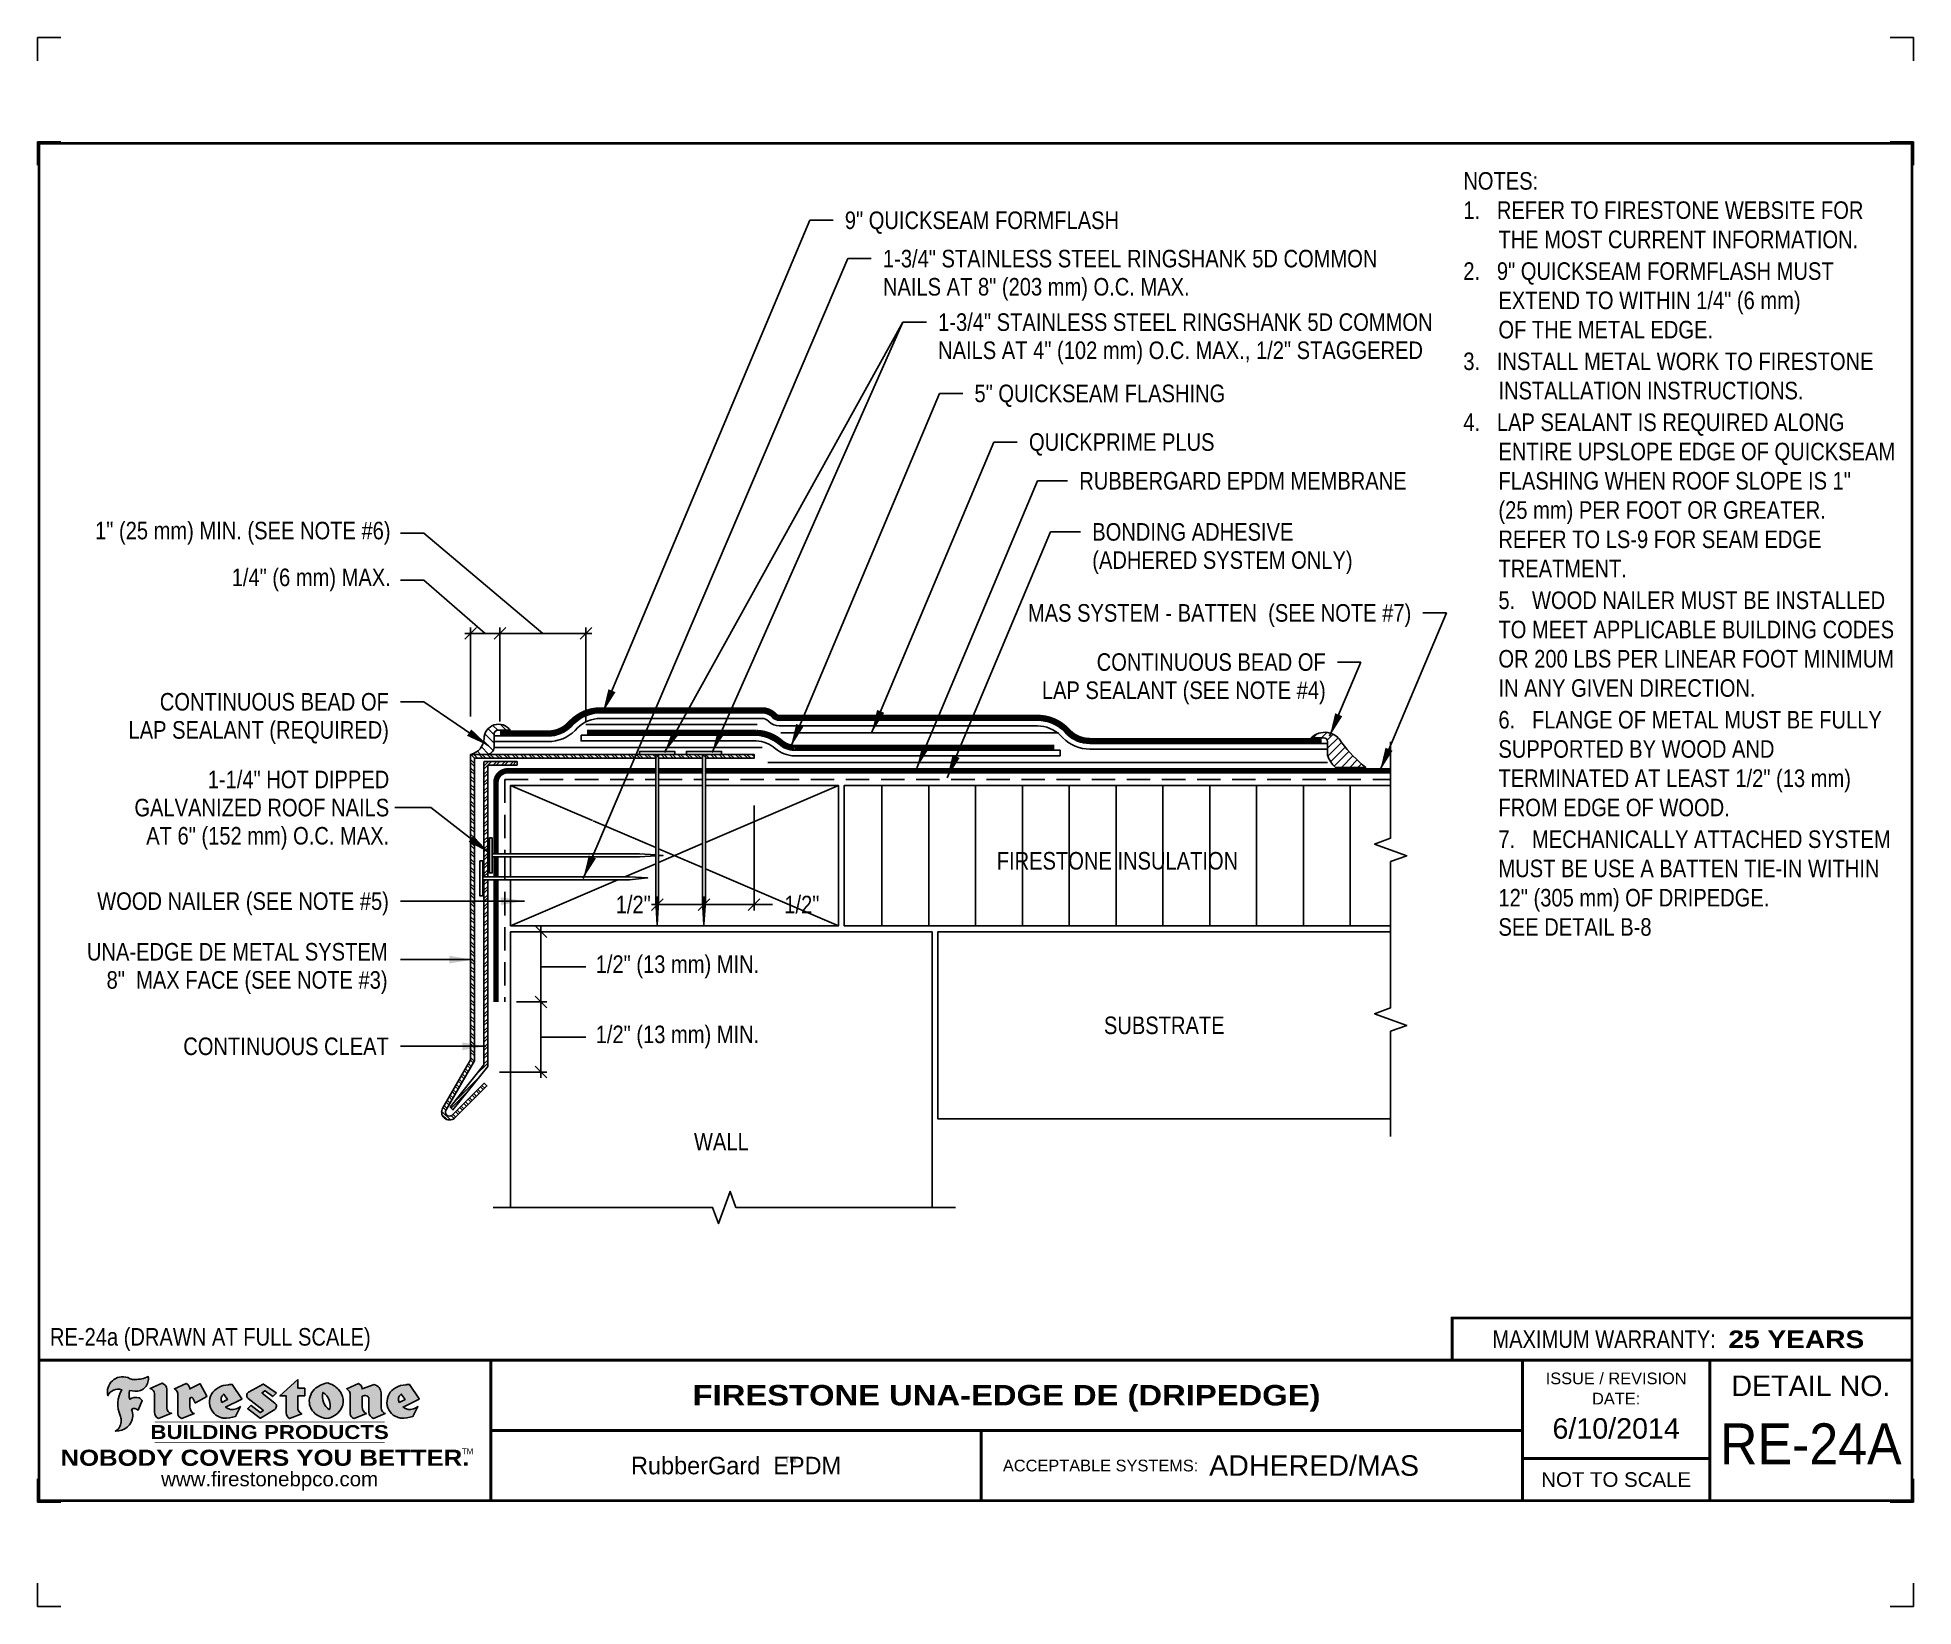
# Model space of a CAD drawing. Header units: inches. Extents: x 143.4 to 163.5, y -49.1 to -32.3.
import ezdxf
from ezdxf.enums import TextEntityAlignment as Align

# ---------------------------------------------------------------- set-up
doc = ezdxf.new("R2010")
doc.units = ezdxf.units.IN
doc.header["$MEASUREMENT"] = 0
doc.linetypes.add('HIDDEN', pattern=[0.375, 0.25, -0.125])
doc.layers.get('0').update_dxf_attribs({"linetype": 'CONTINUOUS'})
doc.layers.get('DEFPOINTS').update_dxf_attribs({"linetype": 'CONTINUOUS'})
for name, color, linetype in [('FSBP-ACCESSORY-FIRESTONE', 7, 'CONTINUOUS'), ('FSBP-ACCESSORY-OTHER', 7, 'CONTINUOUS'), ('FSBP-ADHESIVE', 1, 'HIDDEN'), ('FSBP-ANNO-NOTE', 7, 'CONTINUOUS'), ('FSBP-INSULATION', 7, 'CONTINUOUS'), ('FSBP-MEMBRANE', 7, 'CONTINUOUS'), ('FSBP-SEALANTS', 1, 'CONTINUOUS'), ('FSBP-SUBSTRATE-GENERIC', 9, 'CONTINUOUS'), ('FSBP-TTLB', 7, 'CONTINUOUS'), ('FSBP-TTLB-BORDER', 7, 'CONTINUOUS'), ('FSBP-TTLB-TEXT', 7, 'CONTINUOUS'), ('FSBP-WALL-CURB', 9, 'CONTINUOUS'), ('FSBP-WOOD', 7, 'CONTINUOUS')]:
    doc.layers.add(name, color=color, linetype=linetype)
doc.styles.add('FSBP_ARIAL', font='arial.ttf')
doc.styles.add('FSBP_ARIAL_BOLD', font='')
doc.styles.add('FSBP_ARIAL_NAR', font='ARIALN.TTF')
doc.styles.add('FSBP_BANKGOTHIC', font='bgothm.ttf')
doc.styles.get('FSBP_ARIAL_BOLD').set_extended_font_data('Arial Black')
doc.linetypes.add('ZIGZAG', pattern='A,0.0001,-0.2,[131,ltypeshp.shx,S=0.2,R=0,X=-0.2,Y=0],-0.4,[131,ltypeshp.shx,S=0.2,R=180,X=0.2,Y=0],-0.2', length=0.8001)
doc.dimstyles.new('FSBP-DIM', dxfattribs={"dimtxt": 0.1875, "dimasz": 0.125, "dimexe": 0.0625, "dimexo": 0.125, "dimgap": 0.125, "dimtad": 0, "dimdec": 0, "dimzin": 1, "dimdsep": 46, "dimlunit": 4, "dimtxsty": 'FSBP_ARIAL_NAR', "dimblk": 'OBLIQUE', "dimcen": 0.09375, "dimdle": 0.0625, "dimclrd": 256, "dimclre": 256, "dimclrt": 256, "dimadec": 0, "dimazin": 0, "dimtfac": 1, "dimtdec": 0, "dimtmove": 1, "dimatfit": 3, "dimfxl": 1, "dimtolj": 1, "dimtzin": 0, "dimlwd": -1, "dimlwe": -1, "dimarcsym": 0})
doc.dimstyles.new('FSBP-LEADER', dxfattribs={"dimtxt": 0.1875, "dimasz": 0.25, "dimexe": 0.0625, "dimexo": 0.125, "dimgap": 0.125, "dimtad": 0, "dimtih": 1, "dimtoh": 1, "dimdec": 4, "dimzin": 0, "dimdsep": 46, "dimlunit": 4, "dimtxsty": 'FSBP_ARIAL_NAR', "dimcen": 0.09375, "dimclrd": 256, "dimclre": 256, "dimclrt": 256, "dimadec": 0, "dimazin": 0, "dimtfac": 1, "dimtdec": 4, "dimtofl": 0, "dimtmove": 0, "dimatfit": 3, "dimfxl": 1, "dimtolj": 1, "dimtzin": 0, "dimlwd": -1, "dimlwe": -1, "dimarcsym": 0})
pattern_1 = [(135, (0, 0), (-0.04419417382415922, -0.04419417382415922), []), (135, (-0.03125, 1.913447427847464e-18), (-0.04419417382415922, -0.04419417382415922), [])]

msp = doc.modelspace()

# ---------------------------------------------------------------- texts
at = {"layer": 'DEFPOINTS', "style": 'FSBP_ARIAL_NAR'}
msp.add_text('RE-24a (DRAWN AT FULL SCALE)', height=0.1875, dxfattribs=at).set_placement((143.5798584845292, -46.22737117023351), align=Align.MIDDLE_LEFT)
at = {"layer": 'FSBP-ANNO-NOTE', "style": 'FSBP_ARIAL_NAR'}
for s, p in [('9" QUICKSEAM FORMFLASH', (152.0673579762772, -34.29911923819068)), ('1-3/4" STAINLESS STEEL RINGSHANK 5D COMMON ', (152.4745165641433, -34.70869727278386)), ('NAILS AT 8" (203 mm) O.C. MAX.', (152.4745165641433, -35.00947852278386)), ('1-3/4" STAINLESS STEEL RINGSHANK 5D COMMON ', (153.0633094213182, -35.3871199163763)), ('NAILS AT 4" (102 mm) O.C. MAX., 1/2" STAGGERED', (153.0633094213182, -35.6879011663763)), ('5" QUICKSEAM FLASHING', (153.4516870901844, -36.14853004723973)), ('QUICKPRIME PLUS', (154.0339003573035, -36.66828642248215)), ('RUBBERGARD EPDM MEMBRANE', (154.5707434429098, -37.08190508371889)), ('BONDING ADHESIVE', (154.7092795249767, -37.62827265151988)), ('(ADHERED SYSTEM ONLY)', (154.7092795249767, -37.92905390151988))]:
    msp.add_text(s, height=0.1875, dxfattribs=at).set_placement(p, align=Align.MIDDLE_LEFT)
for s, p in [('MAS SYSTEM - BATTEN  (SEE NOTE #7)', (158.1153947845552, -38.49358370627011)), ('CONTINUOUS BEAD OF', (157.2026406356401, -39.01868170985337)), ('LAP SEALANT (SEE NOTE #4)', (157.2026406356401, -39.31946295985337)), ('CONTINUOUS BEAD OF', (147.1988034968241, -39.44287817883307)), ('LAP SEALANT (REQUIRED)', (147.1988034968241, -39.74365942883307)), ('1-1/4" HOT DIPPED', (147.2025001206057, -40.27280405757435)), ('GALVANIZED ROOF NAILS', (147.2025001206057, -40.57358530757435)), ('AT 6" (152 mm) O.C. MAX.', (147.2025001206057, -40.87436655757435)), ('WOOD NAILER (SEE NOTE #5)', (147.198803496824, -41.57263213767132)), ('UNA-EDGE DE METAL SYSTEM', (147.1846577337375, -42.11369496330175)), ('8"  MAX FACE (SEE NOTE #3)', (147.1846577337375, -42.41447621330175)), ('CONTINUOUS CLEAT', (147.198803496824, -43.12341338767132))]:
    msp.add_text(s, height=0.1875, dxfattribs=at).set_placement(p, align=Align.MIDDLE_RIGHT)
for s, p in [('FIRESTONE INSULATION', (154.9783467338953, -41.14149759315418)), ('SUBSTRATE', (155.4783467338953, -42.89931009315418)), ('WALL', (150.7487128187298, -44.14224338115858))]:
    msp.add_text(s, height=0.1875, dxfattribs=at).set_placement(p, align=Align.MIDDLE_CENTER)
at = {"layer": 'FSBP-ANNO-NOTE', "insert": (158.6715664918356, -33.78454399304064), "char_height": 0.1875, "attachment_point": 1, "style": 'FSBP_ARIAL_NAR'}
msp.add_mtext_dynamic_manual_height_columns('\\A1;\\pi-0.375,l0.375,t0.1875,0.375;NOTES:\\P1.   REFER TO FIRESTONE WEBSITE FOR THE MOST CURRENT INFORMATION.\\P{\\H0.083333x;\\P\\pt0.375;}2.   9" QUICKSEAM FORMFLASH MUST EXTEND TO WITHIN 1/4" (6 mm) \\P\\pi0;OF THE METAL EDGE.\\P\\pi-0.375;{\\H0.083333x;\\P}3.   INSTALL METAL WORK TO FIRESTONE INSTALLATION INSTRUCTIONS.\\P{\\H0.083333x; \\P\\ptz;}4.   LAP SEALANT IS REQUIRED ALONG ENTIRE UPSLOPE EDGE OF QUICKSEAM FLASHING WHEN ROOF SLOPE IS 1"\\P\\pi0;(25 mm) PER FOOT OR GREATER.  REFER TO LS-9 FOR SEAM EDGE TREATMENT.{\\H0.083333x;\\P\\pi-0.375;\\P}5.   WOOD NAILER MUST BE INSTALLED TO MEET APPLICABLE BUILDING CODES OR 200 LBS PER LINEAR FOOT MINIMUM IN ANY GIVEN DIRECTION.\\P\\pt0.375;{\\H0.083333x;\\P\\ptz;}6.   FLANGE OF METAL MUST BE FULLY SUPPORTED BY WOOD AND TERMINATED AT LEAST 1/2" (13 mm) FROM EDGE OF WOOD.{\\H0.083333x; \\P\\pi0,t0.375;\\P\\pi-0.375,tz;}7.   MECHANICALLY ATTACHED SYSTEM MUST BE USE A BATTEN TIE-IN WITHIN\\P\\pi0;12" (305 mm) OF DRIPEDGE.  \\PSEE DETAIL B-8', width=4.684911311762349, gutter_width=23.08110225731588, heights=[8.65452463927285], dxfattribs=at)

# ---------------------------------------------------------------- blocks, each defined once
blk = doc.blocks.new('TTLB-EPDM_1')
at = {"layer": 'FSBP-TTLB-TEXT'}
h = blk.add_hatch(color=1, dxfattribs=at)
edge = h.paths.add_edge_path()
edge.add_arc((1.037309769669573, -0.1982514792917306), 0.1319107607348553, 264.0410451462098, 370.3106169565175)
edge.add_arc((1.027551646585694, 0.1214293576525799), 0.3273056962876235, 270.05058356628535, 295.23459397187514, ccw=False)
edge.add_arc((1.022801957313345, -0.06680179986895154), 0.1391656561713503, 249.3281275763668, 272.0749124149863, ccw=False)
edge.add_line((0.9736743133014443, -0.1970076156048179), (0.9474927838574558, -0.1852745150568325))
edge.add_arc((0.8939498971398288, -0.3394262635682071), 0.1631857907024099, 70.84590087378872, 194.3325259843273)
edge.add_arc((0.8444260109029493, -0.4259936440910768), 0.1179914261095279, 70.96950098067128, 156.9641407594482, ccw=False)
edge.add_arc((1.153141409296894, -0.4684497516079468), 0.3110405457095052, 150.3231137483159, 203.2084295854517)
edge.add_arc((0.7562495500622943, -0.6412608153899899), 0.1218587156617311, 0.8849157075190988, 24.34668939894999, ccw=False)
edge.add_arc((0.7493781665697374, -0.6475258110744375), 0.1289731377238325, -58.36655102076742, 3.6216782311386737, ccw=False)
edge.add_arc((0.8256699029544474, -0.5792158350996106), 0.1783301886510354, 267.2205474105585, 354.1381621173521)
edge.add_arc((0.7903121048625305, -0.6011409294291745), 0.212787892960859, 0.9996158580669322, 21.00503380861244)
edge.add_arc((1.01880712263941, -0.5666691048185161), 0.05136395668415847, 40.82117713173261, 125.52727787225791, ccw=False)
edge.add_line((1.057676976260041, -0.5330924682126437), (1.102776947655911, -0.4308018311949837))
edge.add_arc((1.040858222524664, -0.4699705673995949), 0.07326744446031509, 32.31675181867256, 66.31481236598174)
edge.add_arc((1.032262518825329, -0.5063316993097662), 0.1102246948011782, 69.8179132332389, 125.254734720681)
edge.add_arc((1.127708877207287, -0.368959353531244), 0.1659710644737306, 164.1569669952081, 196.5811013160487, ccw=False)
edge.add_line((0.9680425188342383, -0.3236487780942383), (1.023615334387159, -0.3294494641845773))
h = blk.add_hatch(color=1, dxfattribs=at)
edge = h.paths.add_edge_path()
edge.add_line((1.275239419159561, -0.6223407783464694), (1.415345367376062, -0.5660418822574371))
edge.add_arc((1.421019305783958, -0.5090099247487757), 0.05731350411836949, 181.9717871001989, 264.31851000495806, ccw=False)
edge.add_line((1.363739737527226, -0.5109819325197265), (1.363412352251203, -0.3102363679013962))
edge.add_arc((1.294263659668751, -0.3103491388303989), 0.06914878453844908, 0.0934405599591014, 72.42834396969012)
edge.add_line((1.315139561173908, -0.2444268274366692), (1.186839444240604, -0.3024209471341379))
edge.add_arc((1.175246268095289, -0.3585110609420917), 0.05727567197445628, -0.017399788185912257, 78.322067691347, ccw=False)
edge.add_line((1.232521937428658, -0.3585284546236807), (1.232574268422297, -0.555126496687123))
edge.add_arc((1.305699496415486, -0.5558575689677219), 0.07312888236350451, 179.4272023230205, 245.3845503102953)
h = blk.add_hatch(color=1, dxfattribs=at)
edge = h.paths.add_edge_path()
edge.add_line((1.792026821926584, -0.3839679064720229), (1.722158956877934, -0.2518542302253621))
edge.add_arc((1.720119655279638, -0.2529327078887852), 0.002306916790721817, 27.87197133405656, 117.3766794470751)
edge.add_line((1.719058846382097, -0.250884159729182), (1.610638460368705, -0.3070279753467702))
edge.add_arc((1.547088841662962, -0.3061026658494403), 0.06355635479880145, 359.165808011073, 425.8793658831422)
edge.add_line((1.573061729235633, -0.2480956029480268), (1.446879247402876, -0.3051325108639702))
edge.add_arc((1.407812067100189, -0.370357133046621), 0.07602957263902092, -3.441403975725109, 59.07992244284969, ccw=False)
edge.add_line((1.483704536400296, -0.3749210150788969), (1.483704536400296, -0.5723838140635706))
edge.add_arc((1.54053746518044, -0.568254406115083), 0.05698275005415228, 184.1557352478595, 255.3066498366543)
edge.add_line((1.526084036778343, -0.6233736605654059), (1.657291340682093, -0.570650514527486))
edge.add_arc((1.688298576827198, -0.5021390388423987), 0.0752015358480571, 207.5160880841914, 245.649226723163, ccw=False)
edge.add_arc((1.721050197024907, -0.4914488168456328), 0.1093332836229113, 179.4823365255141, 204.5537900001094, ccw=False)
edge.add_line((1.611721375809452, -0.4904610114968335), (1.611721375809452, -0.4126404716788983))
edge.add_arc((1.628589765097195, -0.414159299036043), 0.01693662875851176, 28.356188110622725, 174.8549701683585, ccw=False)
edge.add_arc((1.627340435522395, -0.4197189881350504), 0.02111886817708033, 22.216893572439517, 40.10213956426492, ccw=False)
edge.add_line((1.646891420738257, -0.4117336534413738), (1.666638796144639, -0.4549750258192233))
edge.add_arc((1.668737246926742, -0.4540167099035481), 0.002306916790685496, 204.545128184284, 299.6323508190091)
edge.add_line((1.669877862091766, -0.4560219186518992), (1.791128135493295, -0.3870515928837648))
edge.add_line((1.791128135493295, -0.3870515928837648), (1.792026821926584, -0.3839679064720229))
h = blk.add_hatch(color=1, dxfattribs=at)
h.paths.add_polyline_path([(2.063388732080512, -0.2583237030618903, 0.02524281661523788), (2.025024361750752, -0.2610532129309178, 0.1213611957758757), (1.901773912052249, -0.3008158885520373, 0.6151668103976068), (1.93274136141747, -0.6099060679591872, 0.05306812109568645), (1.967936229862175, -0.617865745600497, 0.1150932231766138), (2.099126721549737, -0.5994933789882708), (2.151195569562105, -0.4944891916583316, -0.08755405562188731), (2.104230609512001, -0.5187113292177372, -0.265591761123442), (1.992692314386659, -0.5010701623316862), (2.165347897647223, -0.4141184325909109, 0.4518949533370738), (2.166222728871162, -0.4107679608846269)])
h.paths.add_polyline_path([(2.014217313945437, -0.4188965037300676), (1.951113654018855, -0.4515330109460507, -0.3720533890450154), (1.973177450672722, -0.3607130665457561)], flags=16)
h = blk.add_hatch(color=1, dxfattribs=at)
edge = h.paths.add_edge_path()
edge.add_arc((2.260407392426802, -0.3775796671688782), 0.04152450223225729, 123.20805433950699, 232.2027298779723, ccw=False)
edge.add_line((2.237665217914071, -0.3428366421988329), (2.393535971665983, -0.2540943745380986))
edge.add_arc((2.394677353533142, -0.2560991469722482), 0.002306916790741334, 55.64644466176611, 119.65426054492559, ccw=False)
edge.add_line((2.395979141996861, -0.2541946229174954), (2.531809646140459, -0.3470380726374032))
edge.add_arc((2.530468902927946, -0.3489153772789875), 0.002306916790700397, -42.731101238422525, 54.4661353739603, ccw=False)
edge.add_line((2.532163440279987, -0.3504807552658491), (2.498457913851155, -0.3869673252714421))
edge.add_arc((2.496763376499139, -0.3854019472845934), 0.002306916790672934, 233.7527076894875, 317.26889876138785, ccw=False)
edge.add_line((2.495399362263356, -0.38726241234572), (2.413849913492982, -0.3274738082119626))
edge.add_arc((2.412485899257181, -0.3293342732731342), 0.002306916790720064, 53.75270768979358, 124.4135619297835)
edge.add_line((2.41118211687575, -0.3274311136421062), (2.382933981293377, -0.346782838468144))
edge.add_arc((2.38423776367478, -0.3486859980991606), 0.002306916790694898, 124.4135619293799, 231.8459020253626)
edge.add_line((2.382812599816248, -0.3505000469010184), (2.519899969301207, -0.4581994452042721))
edge.add_arc((2.494247019847682, -0.4908523236374461), 0.04152450223225742, -55.21225898295222, 51.84590202520428, ccw=False)
edge.add_line((2.517938320565804, -0.5249552055672808), (2.364434947484597, -0.6179520922513717))
edge.add_arc((2.36323960192349, -0.6159790200102006), 0.002306916790726996, 233.2955624372927, 301.20872157023314, ccw=False)
edge.add_line((2.361860787187538, -0.6178285429225383), (2.231266621301074, -0.5204709167214361))
edge.add_arc((2.232647938930649, -0.5186232623475259), 0.002306916790697672, 135.5134179846393, 233.21798691998708, ccw=False)
edge.add_line((2.231002150870836, -0.5170067083764565), (2.262839375599356, -0.4845937328397696))
edge.add_arc((2.264485163659225, -0.4862102868108537), 0.002306916790748497, 53.0352839999411, 135.513417985369, ccw=False)
edge.add_line((2.265872365996302, -0.4843670465239001), (2.361834678328762, -0.5565872257804898))
edge.add_arc((2.363221880665761, -0.5547439854936304), 0.002306916790627066, 233.0352840000685, 302.2362632414394)
edge.add_line((2.36445241715569, -0.5566953042850713), (2.39428499383348, -0.5378823484768844))
edge.add_arc((2.393054457343549, -0.5359310296853765), 0.002306916790685166, 302.2362632406177, 412.2027298768422)
edge.add_line((2.394468296066179, -0.5341081404551886), (2.234958295420142, -0.4103916733127022))
h = blk.add_hatch(color=1, dxfattribs=at)
edge = h.paths.add_edge_path()
edge.add_line((2.763460561272041, -0.2072496393923444), (2.763460561272041, -0.2969520779963801))
edge.add_arc((2.765767478062699, -0.2969520779963943), 0.00230691679065842, 179.9999999996471, 269.9999999996471)
edge.add_line((2.765767478062685, -0.2992589947870528), (2.835417693520355, -0.2992589947870528))
edge.add_arc((2.835417693520355, -0.3015659115777538), 0.002306916790701052, 0, 90, ccw=False)
edge.add_line((2.837724610311056, -0.3015659115777538), (2.837724610311056, -0.3790761307453892))
edge.add_arc((2.83541769352037, -0.3790761307453749), 0.002306916790686842, 269.99999999964706, 359.99999999964706, ccw=False)
edge.add_line((2.835417693520355, -0.3813830475360618), (2.765767478062685, -0.3813830475360618))
edge.add_arc((2.765767478062699, -0.3836899643267202), 0.00230691679065842, 90.00000000035294, 180.0000000003529)
edge.add_line((2.763460561272041, -0.3836899643267344), (2.763460561272041, -0.5033995910642801))
edge.add_arc((2.836735953378943, -0.5071368822038516), 0.07337063740681413, 177.0802527808789, 245.3249543133826)
edge.add_line((2.806105814540615, -0.5738080530967267), (2.674529557384915, -0.6226036013049594))
edge.add_arc((2.708610405062069, -0.564298408791804), 0.06753517344606039, 177.0345319916277, 239.6926428024901, ccw=False)
edge.add_line((2.641165668230087, -0.560804539009709), (2.641165668230087, -0.3836899643267344))
edge.add_arc((2.638858751439429, -0.3836899643267202), 0.00230691679065842, 359.9999999996471, 449.999999999647)
edge.add_line((2.638858751439443, -0.3813830475360618), (2.572857950769389, -0.3813830475360618))
edge.add_line((2.572857950769389, -0.3813830475360618), (2.763460561272041, -0.2072496393923444))
h = blk.add_hatch(color=1, dxfattribs=at)
edge = h.paths.add_edge_path(flags=16)
edge.add_arc((2.940363509127394, -0.4847985213681437), 0.1684614578629418, 344.5558804047865, 417.0140046669545)
edge.add_arc((3.194458079644619, -0.3883534532477785), 0.1684614578629414, 164.5558804047864, 237.0140046669546)
edge = h.paths.add_edge_path()
edge.add_arc((3.069375116502199, -0.4399344555144872), 0.1828726885096673, 136.0914512150047, 191.213418978326)
edge.add_arc((3.064939550433406, -0.4318234379590333), 0.1803148804748503, 194.0167254156723, 240.6663730831859)
edge.add_arc((3.098047041778981, -0.3845058757092554), 0.2378525180183701, 239.2975390661776, 264.2889872773176)
edge.add_arc((3.04884478212623, -0.4190232383793012), 0.203760689247156, 277.1986764832036, 326.503572961274)
edge.add_arc((3.077739326803546, -0.4341046616465112), 0.171374865791709, 325.3768876809902, 406.3828327799087)
edge.add_arc((3.011839488065919, -0.4896144380417797), 0.2571945645850002, 44.28462553519766, 73.82901434867304)
edge.add_arc((3.117152499586992, -0.4983433120546693), 0.2579560664039132, 97.50292863483666, 134.1039137579027)
h = blk.add_hatch(color=1, dxfattribs=at)
edge = h.paths.add_edge_path()
edge.add_line((3.322690228557462, -0.5721896537377091), (3.322690228557462, -0.3749210150788969))
edge.add_arc((3.246797759257384, -0.3703571330465745), 0.076029572638996, 356.5585960242387, 419.0799224428129)
edge.add_line((3.285864939560099, -0.3051325108639702), (3.412047421392799, -0.2480956029480268))
edge.add_arc((3.386074533820159, -0.3061026658494941), 0.06355635479883807, 0.3962622833877276, 65.87936588318718, ccw=False)
edge.add_line((3.449629368605429, -0.3056631084210863), (3.580526418688805, -0.2593848434574539))
edge.add_arc((3.555744121700958, -0.3530904070730321), 0.09692726601172152, 2.366977007666776, 75.18615851992018, ccw=False)
edge.add_line((3.652588689330287, -0.3490873311063041), (3.652588689330287, -0.4883770011386872))
edge.add_arc((3.761877549389556, -0.4914934052703811), 0.1093332836229047, 178.3666365323574, 204.5537900000422)
edge.add_arc((3.729125929191727, -0.5021836272670953), 0.07520153584796169, 207.5160880841711, 245.2240541443093)
edge.add_line((3.697611150971852, -0.5704631245385627), (3.572585913552643, -0.6207021253773775))
edge.add_arc((3.59534718600759, -0.5526356419907701), 0.07177131519198746, 180.3328587115751, 251.51018566665869, ccw=False)
edge.add_line((3.523577081955409, -0.5530525936986663), (3.523577081955409, -0.4153032515383615))
edge.add_arc((3.486319529276879, -0.4148773504126441), 0.0372599868942854, 359.3450650296066, 449.0500281941028)
edge.add_arc((3.482769874121713, -0.4419622099033496), 0.06447454900600783, 86.29402372314017, 119.8211331593848)
edge.add_line((3.450707067966732, -0.3860252459975726), (3.450707067966732, -0.4904610114968335))
edge.add_arc((3.560035889182251, -0.491448816845647), 0.1093332836229751, 179.4823365255069, 204.5537900001023)
edge.add_arc((3.527284268984408, -0.5021390388424952), 0.07520153584796385, 207.5160880841699, 245.6492267231416)
edge.add_line((3.496277032839316, -0.570650514527486), (3.365069728935509, -0.6233736605654059))
edge.add_arc((3.37950248606194, -0.5682868177318081), 0.05694615642555727, 183.9298782390169, 255.318496325343, ccw=False)
h = blk.add_hatch(color=1, dxfattribs=at)
h.paths.add_polyline_path([(3.957695472291277, -0.2583237030618903, 0.02524281661523822), (3.919331101961575, -0.2610532129309178, 0.1085638477195505), (3.807890832595604, -0.2939221658134414, 0.6425897848490651), (3.827048101628293, -0.6099060679591872, 0.05306812109569052), (3.862242970072884, -0.617865745600497, 0.1150932231766133), (3.993433461760503, -0.5994933789882708), (4.045502309772871, -0.4944891916583316, -0.08755405562189084), (3.998537349722767, -0.5187113292177372, -0.2655917611234366), (3.886999054597368, -0.5010701623316862), (4.059654637857989, -0.4141184325909109, 0.4518949533370731), (4.060529469081928, -0.4107679608846269)])
h.paths.add_polyline_path([(3.90852405415626, -0.4188965037300676), (3.845420394229677, -0.4515330109460507, -0.3720533890450147), (3.867484190883488, -0.3607130665457561)], flags=16)
at = {"layer": 'DEFPOINTS', "linetype": 'Continuous', "ltscale": 1.75}
for points in [[(-0.015625, 13.88083333333333), (-0.015625, 14.13083333333333), (0.234375, 14.13083333333333)], [(20.01562500000003, 13.88083333333333), (20.01562500000003, 14.13083333333333), (19.76562500000003, 14.13083333333333)], [(-0.015625, -2.380833333333342), (-0.015625, -2.630833333333342), (0.234375, -2.630833333333342)], [(20.01562500000003, -2.380833333333342), (20.01562500000003, -2.630833333333342), (19.76562500000003, -2.630833333333342)]]:
    blk.add_lwpolyline(points, dxfattribs=at)
at = {"layer": 'DEFPOINTS', "color": 1}
for points in [[(0.234375, 13.015625), (-0.015625, 13.015625), (-0.015625, 12.765625)], [(20.015625, 12.765625), (20.015625, 13.015625), (19.765625, 13.015625)], [(0.234375, -1.515625), (-0.015625, -1.515625), (-0.015625, -1.265625)], [(20.015625, -1.265625), (20.015625, -1.515625), (19.765625, -1.515625)]]:
    blk.add_lwpolyline(points, dxfattribs=at)
at = {"layer": 'FSBP-TTLB', "const_width": 0.03125}
blk.add_lwpolyline([(15.09028770518938, 0), (20, 0), (20, 0.4512598240669945), (15.09028770518938, 0.4512598240669945)], close=True, dxfattribs=at)
for points in [[(0, 0), (0, -1.5), (20, -1.5), (20, 0), (0, 0)], [(4.825208527206769, 0), (4.825208527206769, -0.75)], [(15.84028770518938, 0), (15.84028770518938, -1.5)], [(17.84110496735593, 0), (17.84110496735593, -1.5)], [(20, 0), (20, -1.5)], [(4.825208527206769, -0.75), (15.84028770518938, -0.75)], [(4.825208527206769, -0.75), (4.825208527206769, -1.5)], [(15.84028770518938, -1.048740175933006), (17.84110496735593, -1.048740175933006)]]:
    blk.add_lwpolyline(points, dxfattribs=at)
at = {"layer": 'FSBP-TTLB-BORDER', "const_width": 0.03125}
blk.add_lwpolyline([(20, 0), (20, 13), (0, 13), (0, 0)], dxfattribs=at)
at = {"layer": 'FSBP-TTLB-TEXT', "color": 1}
blk.add_line((0.7358432058323388, -0.379822754145593), (0.7358432058323388, -0.379822754145593), dxfattribs=at)
for points in [[(1.023615323725323, -0.3294494630716969, 0.5000510906601082), (1.167090420776901, -0.1746414942047778, -0.1103304102359608), (1.027840608309816, -0.2058762110801382, -0.09957876667165425), (0.9736743133014443, -0.1970076156048179), (0.9474927838574558, -0.1852745150568325, 0.5978159689075124), (0.7358432058323388, -0.379822754145593, -0.3938834584182213), (0.8828996422548698, -0.3144510229727047, 0.2349406564350952), (0.86727108227484, -0.5910237178633082, -0.1027304183841549), (0.8780937320133262, -0.6393788197974146, -0.2772692352614086), (0.8170223912655956, -0.7573362346216896, 0.3985429150902959), (1.003067614090241, -0.5974286950643517, 0.0875124847930418), (0.9889600163401155, -0.5248671157293501, -0.3874031597924062), (1.057676976260041, -0.5330924682126437), (1.102776947655911, -0.4308018311949837, 0.1494423498871741), (1.07029056398062, -0.4028746979725923, 0.2467195073738216), (0.9686394281704906, -0.4163228904100862, -0.1424285161541127), (0.9680425188342383, -0.3236487780942383), (1.023615334387159, -0.3294494641845773)], [(2.166222728871162, -0.4107679608846269), (2.063388732080512, -0.2583237030618903, 0.02524281661523788), (2.025024361750752, -0.2610532129309178, 0.1085638477195265), (1.913584092384895, -0.2939221658134414, 0.6425897848491228), (1.93274136141747, -0.6099060679591872, 0.05306812109568648), (1.967936229862175, -0.617865745600497, 0.1150932231766137), (2.099126721549737, -0.5994933789882708), (2.151195569562105, -0.4944891916583316, -0.0875540556218873), (2.104230609512001, -0.5187113292177372, -0.2655917611234418), (1.992692314386659, -0.5010701623316862), (2.165347897647223, -0.4141184325909109)], [(2.763460561272041, -0.2072496393923444), (2.763460561272041, -0.2969520779963801, 0.4142135623730958), (2.765767478062685, -0.2992589947870528), (2.835417693520355, -0.2992589947870528, -0.414213562373095), (2.837724610311056, -0.3015659115777538), (2.837724610311056, -0.3790761307453892, -0.4142135623730938), (2.835417693520355, -0.3813830475360618), (2.765767478062685, -0.3813830475360618, 0.4142135623730958), (2.763460561272041, -0.3836899643267344), (2.763460561272041, -0.5033995910642801, 0.3068985753588853), (2.806105814540615, -0.5738080530967267), (2.674529557384915, -0.6226036013049594, -0.2804194150632976), (2.641165668230087, -0.560804539009709), (2.641165668230087, -0.3836899643267344, 0.414213562373095), (2.638858751439443, -0.3813830475360618), (2.572857950769389, -0.3813830475360618), (2.763460561272041, -0.2072496393923444)], [(4.060529469081928, -0.4107679608846269), (3.957695472291277, -0.2583237030618903, 0.02524281661523788), (3.919331101961575, -0.2610532129309178, 0.1085638477195265), (3.807890832595604, -0.2939221658134414, 0.6425897848491228), (3.827048101628293, -0.6099060679591872, 0.05306812109568648), (3.862242970072884, -0.617865745600497, 0.1150932231766137), (3.993433461760503, -0.5994933789882708), (4.045502309772871, -0.4944891916583316, -0.0875540556218873), (3.998537349722767, -0.5187113292177372, -0.2655917611234418), (3.886999054597368, -0.5010701623316862), (4.059654637857989, -0.4141184325909109)], [(4.059654637857989, -0.4141184325909109, 0.4518949533370731), (4.060529469081928, -0.4107679608846269, 0.4518949533370731)]]:
    blk.add_lwpolyline(points, format="xyb", dxfattribs=at)
for points in [[(1.275239419159561, -0.6223407783464694), (1.415345367376062, -0.5660418822574371, -0.3756100036733062), (1.363739737527226, -0.5109819325197265), (1.363412352251203, -0.3102363679013962, 0.3265360292958048), (1.315139561173908, -0.2444268274366692), (1.186839444240604, -0.3024209471341379, -0.3557863980845349), (1.232521937428658, -0.3585284546236807), (1.232574268422297, -0.555126496687123, 0.2960110723418457)], [(1.792026821926584, -0.3839679064720229), (1.722158956877934, -0.2518542302253621, 0.4116839150163434), (1.719058846382097, -0.250884159729182), (1.610638460368705, -0.3070279753467702, 0.2996033003794034), (1.573061729235633, -0.2480956029480268), (1.446879247402876, -0.3051325108639702, -0.2797757560995365), (1.483704536400296, -0.3749210150788969), (1.483704536400296, -0.5723838140635706, 0.320828638474519), (1.526084036778343, -0.6233736605654059), (1.657291340682093, -0.570650514527486, -0.1679398621276611), (1.621603752698661, -0.5368819723450571, -0.1098333365370753), (1.611721375809452, -0.4904610114968335), (1.611721375809452, -0.4126404716788983, -0.743334502655012), (1.64349420176768, -0.4061152228778298, -0.07819791644735608), (1.646891420738257, -0.4117336534413738), (1.666638796144639, -0.4549750258192233, 0.4404648714563479), (1.669877862091766, -0.4560219186518992), (1.791128135493295, -0.3870515928837648)], [(1.951113654018855, -0.4515330109460507), (2.014217313945437, -0.4188965037300676), (1.973177450672722, -0.3607130665457561, 0.3720533890450154)], [(2.234958295420142, -0.4103916733127022, -0.5150044486718882), (2.237665217914071, -0.3428366421988329), (2.393535971665983, -0.2540943745380986, -0.2867822934100265), (2.395979141996861, -0.2541946229174954), (2.531809646140459, -0.3470380726374032, -0.4515027974650387), (2.532163440279987, -0.3504807552658491), (2.498457913851155, -0.3869673252714421, -0.3814439164929681), (2.495399362263356, -0.38726241234572), (2.413849913492982, -0.3274738082119626, 0.3184718635035665), (2.41118211687575, -0.3274311136421062), (2.382933981293377, -0.346782838468144, 0.5064094529656681), (2.382812599816248, -0.3505000469010184), (2.519899969301207, -0.4581994452042721, -0.5043597839115849), (2.517938320565804, -0.5249552055672808), (2.364434947484597, -0.6179520922513717, -0.3053163970316367), (2.361860787187538, -0.6178285429225383), (2.231266621301074, -0.5204709167214361, -0.4541703869768119), (2.231002150870836, -0.5170067083764565), (2.262839375599356, -0.4845937328397696, -0.3762644290664977), (2.265872365996302, -0.4843670465239001), (2.361834678328762, -0.5565872257804898, 0.3114700032088108), (2.36445241715569, -0.5566953042850713), (2.39428499383348, -0.5378823484768844, 0.520381097387146), (2.394468296066179, -0.5341081404551886)], [(2.937624918725987, -0.3131105398334029, 0.2452625673097023), (2.889993533867141, -0.4754966266250307, 0.2064059665179019), (2.976604338974084, -0.5890186876871866, 0.1094800500670344), (3.074378098474654, -0.6211778035979165, 0.2185147641853038), (3.218764944843201, -0.5314757029352819, 0.3689489483072479), (3.195959963110113, -0.3100352223135445, 0.1296305888694145), (3.0834694040758, -0.242595816912754, 0.1610736375384317)], [(3.10274193015772, -0.5296595419651595, 0.3271311138286319), (3.032079658614293, -0.3434924326507627, 0.3271311138286322)], [(3.322690228557462, -0.5721896537377091), (3.322690228557462, -0.3749210150788969, 0.2797757560995341), (3.285864939560099, -0.3051325108639702), (3.412047421392799, -0.2480956029480268, -0.2937618496109166), (3.449629368605429, -0.3056631084210863), (3.580526418688805, -0.2593848434574539, -0.3288760160581939), (3.652588689330287, -0.3490873311063041), (3.652588689330287, -0.4883770011386872, 0.114762897203527), (3.662431105063263, -0.536926560769686, 0.166032965990522), (3.697611150971852, -0.5704631245385627), (3.572585913552643, -0.6207021253773775, -0.3209557512194564), (3.523577081955409, -0.5530525936986663), (3.523577081955409, -0.4153032515383615, 0.4127061514896111), (3.48693727661589, -0.3776224848030694, 0.1473421876160361), (3.450707067966732, -0.3860252459975726), (3.450707067966732, -0.4904610114968335, 0.1098333365370753), (3.460589444855941, -0.5368819723450855, 0.1679398621276611), (3.496277032839316, -0.570650514527486), (3.365069728935509, -0.6233736605654059, -0.3219729545308964), (3.322690228557462, -0.5721896537377091, 29.1476284739)], [(3.845420394229677, -0.4515330109460507), (3.90852405415626, -0.4188965037300676), (3.867484190883488, -0.3607130665457561, 0.3720533890450154)]]:
    blk.add_lwpolyline(points, format="xyb", close=True, dxfattribs=at)
at = {"layer": 'FSBP-TTLB-TEXT'}
for points, const_width in [([(1.233926579809207, -0.6584455781731435), (3.691229482685259, -0.6584455781731577)], 0.0078125), ([(10.06152282927678, -0.75), (10.06152282927678, -1.5)], 0.03125), ([(1.233926579809207, -0.8761560960495984), (3.691229482685259, -0.8761560960495842)], 0.0078125)]:
    blk.add_lwpolyline(points, dxfattribs=dict(at, const_width=const_width))
at = {"layer": 'FSBP-TTLB-TEXT', "color": 1}
for centre, start, end in [((1.789987520328282, -0.3850463841354355), 299.6323508193319, 27.87197133380463), ((2.164310260790558, -0.412058050385383), 296.7304547840455, 34.00233684987403)]:
    blk.add_arc(centre, 0.00230691679068068, start, end, dxfattribs=at)
at = {"layer": 'FSBP-TTLB-TEXT', "style": 'FSBP_ARIAL_NAR'}
blk.add_text('MAXIMUM WARRANTY:', height=0.1875, dxfattribs=at).set_placement((17.90516569312837, 0.2256299120335257), align=Align.MIDDLE_RIGHT)
at = {"layer": 'FSBP-TTLB-TEXT'}
for s, height, style, p in [('ISSUE / REVISION', 0.125, 'FSBP_ARIAL', (16.84069633627263, -0.1938496373466023)), ('DETAIL NO.', 0.21875, 'FSBP_ARIAL', (18.92055248367797, -0.2724398367368792)), ('DATE:', 0.125, 'FSBP_ARIAL', (16.84069633627263, -0.409973105348854)), ('www.firestonebpco.com', 0.15625, 'FSBP_ARIAL', (2.462578031247233, -1.268657306740124)), ('RubberGard  EPDM', 0.1875, 'FSBP_BANKGOTHIC', (7.443365678241776, -1.125)), ('TM', 0.0625, 'FSBP_BANKGOTHIC', (8.023397742165457, -1.062518816683806)), ('NOT TO SCALE', 0.15625, 'FSBP_ARIAL', (16.84069633627263, -1.274370087966503))]:
    blk.add_text(s, height=height, dxfattribs=dict(at, style=style)).set_placement(p, align=Align.MIDDLE_CENTER)
at = {"layer": 'FSBP-TTLB-TEXT', "lineweight": 18, "style": 'FSBP_ARIAL_BOLD'}
blk.add_text('BUILDING PRODUCTS', height=0.1484375, dxfattribs=at).set_placement((2.462578031247233, -0.7673008371113639), align=Align.MIDDLE_CENTER)
at = {"layer": 'FSBP-TTLB-TEXT', "color": 1}
for s, height, style, p in [('NOBODY COVERS YOU BETTER.', 0.171875, 'FSBP_ARIAL_BOLD', (2.412604263603384, -1.041650450587369)), ('TM', 0.0625, 'FSBP_BANKGOTHIC', (4.576671173373001, -0.9725745042934193))]:
    blk.add_text(s, height=height, dxfattribs=dict(at, style=style)).set_placement(p, align=Align.MIDDLE_CENTER)
at = {"layer": 'FSBP-TTLB-TEXT', "style": 'FSBP_ARIAL'}
blk.add_text('ACCEPTABLE SYSTEMS:', height=0.125, dxfattribs=at).set_placement((10.29281281591562, -1.125), align=Align.MIDDLE_LEFT)
at = {"layer": 'FSBP-TTLB-TEXT'}
for tag, height, style, p in [('MAXIMUM_WARRANTY', 0.1875, 'FSBP_ARIAL_BOLD', (18.03987100774941, 0.2240244307510579)), ('ACCPT_SYSTEMS', 0.21875, 'FSBP_ARIAL', (12.49438170418193, -1.125))]:
    blk.add_attdef(tag, text='', height=height, dxfattribs=dict(at, style=style)).set_placement(p, align=Align.MIDDLE_LEFT)
for tag, height, style, p in [('DETAIL_DESCP_LINE_1', 0.21875, 'FSBP_ARIAL_BOLD', (10.33118450231211, -0.3736318192489421)), ('ISSUE_REV_DATE', 0.21875, 'FSBP_ARIAL', (16.84069633627263, -0.7282559425942452)), ('DETAIL_NUMBER', 0.4375, 'FSBP_ARIAL', (18.91941590748775, -0.8931630692489421))]:
    blk.add_attdef(tag, text='', height=height, dxfattribs=dict(at, style=style)).set_placement(p, align=Align.MIDDLE_CENTER)
blk = doc.blocks.new('_OBLIQUE')
at = {"color": 0, "linetype": 'ByBlock'}
blk.add_line((-0.5, -0.5), (0.5, 0.5), dxfattribs=at)
blk = doc.blocks.new('*D8')
at = {"layer": 'DEFPOINTS', "color": 0, "transparency": 16777216}
for p in [(148.4362128187298, -42.64931009315418), (148.8229346805364, -42.64931009315418), (148.2542021162276, -43.39931009315418)]:
    blk.add_point(p, dxfattribs=at)
at = {"layer": 'FSBP-ANNO-NOTE', "transparency": 16777216}
for p, q in [((148.5612128187298, -42.64931009315418), (148.8854346805364, -42.64931009315418)), ((148.8229346805364, -43.46181009315418), (148.8229346805364, -42.58681009315418)), ((148.8229346805364, -43.02431009315418), (149.0523138478204, -43.02431009315421)), ((149.0523138478204, -43.02431009315421), (149.3023138478204, -43.02431009315421)), ((148.3792021162276, -43.39931009315418), (148.8854346805364, -43.39931009315418))]:
    blk.add_line(p, q, dxfattribs=at)
at = {"layer": 'FSBP-ANNO-NOTE', "transparency": 16777216, "xscale": 0.125, "yscale": 0.125, "zscale": 0.125}
for p, rotation in [((148.8229346805364, -42.64931009315418), 90), ((148.8229346805364, -43.39931009315418), 270)]:
    blk.add_blockref('_OBLIQUE', p, dxfattribs=dict(at, rotation=rotation))
at = {"layer": 'FSBP-ANNO-NOTE', "transparency": 16777216, "insert": (150.2802086295393, -43.02431009315418), "char_height": 0.1875, "attachment_point": 5, "style": 'FSBP_ARIAL_NAR'}
blk.add_mtext('\\A1;1/2" (13 mm) MIN.', dxfattribs=at)
blk = doc.blocks.new('*D7')
at = {"layer": 'DEFPOINTS', "color": 0, "transparency": 16777216}
for p in [(148.4987128187298, -41.89931009315418), (148.4362128187298, -42.64931009315418), (148.8229346805364, -42.64931009315418)]:
    blk.add_point(p, dxfattribs=at)
at = {"layer": 'FSBP-ANNO-NOTE', "transparency": 16777216}
for p, q in [((148.8229346805364, -41.83681009315418), (148.8229346805364, -42.71181009315418)), ((148.6237128187298, -41.89931009315418), (148.8854346805364, -41.89931009315418)), ((148.8229346805364, -42.27431009315418), (149.0523138478204, -42.27431009315421)), ((149.0523138478204, -42.27431009315421), (149.3023138478204, -42.27431009315421)), ((148.5612128187298, -42.64931009315418), (148.8854346805364, -42.64931009315418))]:
    blk.add_line(p, q, dxfattribs=at)
at = {"layer": 'FSBP-ANNO-NOTE', "transparency": 16777216, "xscale": 0.125, "yscale": 0.125, "zscale": 0.125}
for p, rotation in [((148.8229346805364, -41.89931009315418), 90), ((148.8229346805364, -42.64931009315418), 270)]:
    blk.add_blockref('_OBLIQUE', p, dxfattribs=dict(at, rotation=rotation))
at = {"layer": 'FSBP-ANNO-NOTE', "transparency": 16777216, "insert": (150.2802086295393, -42.27431009315418), "char_height": 0.1875, "attachment_point": 5, "style": 'FSBP_ARIAL_NAR'}
blk.add_mtext('\\A1;1/2" (13 mm) MIN.', dxfattribs=at)
blk = doc.blocks.new('*D6')
at = {"layer": 'DEFPOINTS', "color": 0, "transparency": 16777216}
for p in [(148.3839684271635, -38.71291191351993), (148.0714684271634, -39.72429033846313), (148.3839684271635, -39.77833446404351)]:
    blk.add_point(p, dxfattribs=at)
at = {"layer": 'FSBP-ANNO-NOTE', "transparency": 16777216}
for p, q in [((147.5738034968241, -38.14209692883307), (147.3238034968241, -38.14209692883307)), ((148.2277184271635, -38.71291191351993), (147.5738034968241, -38.14209692883307)), ((148.0714684271634, -39.59929033846313), (148.0714684271634, -38.65041191351993)), ((148.3839684271635, -39.65333446404351), (148.3839684271635, -38.65041191351993)), ((148.0089684271634, -38.71291191351993), (148.4464684271635, -38.71291191351993))]:
    blk.add_line(p, q, dxfattribs=at)
at = {"layer": 'FSBP-ANNO-NOTE', "transparency": 16777216, "xscale": 0.125, "yscale": 0.125, "zscale": 0.125, "rotation": 180}
blk.add_blockref('_OBLIQUE', (148.0714684271634, -38.71291191351993), dxfattribs=at)
at = {"layer": 'FSBP-ANNO-NOTE', "transparency": 16777216, "xscale": 0.125, "yscale": 0.125, "zscale": 0.125}
blk.add_blockref('_OBLIQUE', (148.3839684271635, -38.71291191351993), dxfattribs=at)
at = {"layer": 'FSBP-ANNO-NOTE', "transparency": 16777216, "insert": (146.3697618870015, -38.14209692883307), "char_height": 0.1875, "attachment_point": 5, "style": 'FSBP_ARIAL_NAR'}
blk.add_mtext('\\A1;1/4" (6 mm) MAX.', dxfattribs=at)
blk = doc.blocks.new('*D5')
at = {"layer": 'DEFPOINTS', "color": 0, "transparency": 16777216}
for p in [(149.3028174856154, -38.71291191351993), (148.3839684271635, -39.77833446404351), (149.3028174856154, -39.77833446404351)]:
    blk.add_point(p, dxfattribs=at)
at = {"layer": 'FSBP-ANNO-NOTE', "transparency": 16777216}
for p, q in [((147.5738034968241, -37.64209692883307), (147.3238034968241, -37.64209692883307)), ((148.8433929563895, -38.71291191351993), (147.5738034968241, -37.64209692883307)), ((148.3839684271635, -39.65333446404351), (148.3839684271635, -38.65041191351993)), ((149.3028174856154, -39.65333446404351), (149.3028174856154, -38.65041191351993)), ((148.3214684271635, -38.71291191351993), (149.3653174856154, -38.71291191351993))]:
    blk.add_line(p, q, dxfattribs=at)
at = {"layer": 'FSBP-ANNO-NOTE', "transparency": 16777216, "xscale": 0.125, "yscale": 0.125, "zscale": 0.125, "rotation": 180}
blk.add_blockref('_OBLIQUE', (148.3839684271635, -38.71291191351993), dxfattribs=at)
at = {"layer": 'FSBP-ANNO-NOTE', "transparency": 16777216, "xscale": 0.125, "yscale": 0.125, "zscale": 0.125}
blk.add_blockref('_OBLIQUE', (149.3028174856154, -38.71291191351993), dxfattribs=at)
at = {"layer": 'FSBP-ANNO-NOTE', "transparency": 16777216, "insert": (145.6390746427995, -37.64209692883307), "char_height": 0.1875, "attachment_point": 5, "style": 'FSBP_ARIAL_NAR'}
blk.add_mtext('\\A1;1" (25 mm) MIN. (SEE NOTE #6)', dxfattribs=at)
blk = doc.blocks.new('*D2')
at = {"layer": 'DEFPOINTS', "color": 0, "transparency": 16777216}
for p in [(150.0637998645911, -41.39905310560232), (150.5631968751917, -41.39907472672701), (150.5631968751917, -41.61041404855155)]:
    blk.add_point(p, dxfattribs=at)
at = {"layer": 'FSBP-ANNO-NOTE', "transparency": 16777216}
for p, q in [((150.0012998645911, -41.61041404855155), (150.6256968751917, -41.61041404855155)), ((150.0637998645911, -41.52405310560232), (150.0637998645911, -41.67291404855155)), ((150.5631968751917, -41.52407472672701), (150.5631968751917, -41.67291404855155))]:
    blk.add_line(p, q, dxfattribs=at)
at = {"layer": 'FSBP-ANNO-NOTE', "transparency": 16777216, "xscale": 0.125, "yscale": 0.125, "zscale": 0.125, "rotation": 180}
blk.add_blockref('_OBLIQUE', (150.0637998645911, -41.61041404855155), dxfattribs=at)
at = {"layer": 'FSBP-ANNO-NOTE', "transparency": 16777216, "xscale": 0.125, "yscale": 0.125, "zscale": 0.125}
blk.add_blockref('_OBLIQUE', (150.5631968751917, -41.61041404855155), dxfattribs=at)
at = {"layer": 'FSBP-ANNO-NOTE', "transparency": 16777216, "insert": (149.6205897922667, -41.61041404855155), "char_height": 0.1875, "attachment_point": 4, "style": 'FSBP_ARIAL_NAR'}
blk.add_mtext('\\A1;1/2"', dxfattribs=at)
blk = doc.blocks.new('*D3')
at = {"layer": 'DEFPOINTS', "color": 0, "transparency": 16777216}
for p in [(151.0981692599868, -40.42688913710367), (150.5631968751917, -41.39907472672701), (150.5631968751917, -41.61041404855155)]:
    blk.add_point(p, dxfattribs=at)
at = {"layer": 'FSBP-ANNO-NOTE', "transparency": 16777216}
for p, q in [((151.0981692599868, -40.55188913710367), (151.0981692599868, -41.67291404855155)), ((151.1606692599868, -41.61041404855155), (150.5006968751917, -41.61041404855155)), ((150.5631968751917, -41.52407472672701), (150.5631968751917, -41.67291404855155)), ((151.2959693853869, -41.61041404855155), (151.0981692599868, -41.61041404855155))]:
    blk.add_line(p, q, dxfattribs=at)
at = {"layer": 'FSBP-ANNO-NOTE', "transparency": 16777216, "xscale": 0.125, "yscale": 0.125, "zscale": 0.125, "rotation": 180}
blk.add_blockref('_OBLIQUE', (150.5631968751917, -41.61041404855155), dxfattribs=at)
at = {"layer": 'FSBP-ANNO-NOTE', "transparency": 16777216, "xscale": 0.125, "yscale": 0.125, "zscale": 0.125}
blk.add_blockref('_OBLIQUE', (151.0981692599868, -41.61041404855155), dxfattribs=at)
at = {"layer": 'FSBP-ANNO-NOTE', "transparency": 16777216, "insert": (151.4209693853869, -41.61041404855155), "char_height": 0.1875, "attachment_point": 4, "style": 'FSBP_ARIAL_NAR'}
blk.add_mtext('\\A1;1/2"', dxfattribs=at)

# ---------------------------------------------------------------- dimensions: what is measured, and where the dimension line sits
at = {"layer": 'FSBP-ANNO-NOTE'}
for base, p1, p2, text, picture, middle, dimtype in [((149.3028174856154, -38.71291191351993), (148.3839684271635, -39.77833446404351), (149.3028174856154, -39.77833446404351), '1" (25 mm) MIN. (SEE NOTE #6)', '*D5', (147.1988034968241, -37.64209692883307), 160), ((148.3839684271635, -38.71291191351993), (148.0714684271634, -39.72429033846313), (148.3839684271635, -39.77833446404351), '1/4" (6 mm) MAX.', '*D6', (147.1988034968241, -38.14209692883307), 160), ((150.5631968751917, -41.61041404855155), (150.0637998645911, -41.39905310560232), (150.5631968751917, -41.39907472672701), '1/2"', '*D2', (149.791462916414, -41.61041404855155), 128)]:
    dim = msp.add_linear_dim(base=base, p1=p1, p2=p2, text=text, dimstyle='FSBP-DIM', dxfattribs=at)
    dim.commit()
    dim.dimension.update_dxf_attribs({"geometry": picture, "text_midpoint": middle, "dimtype": dimtype})
dim = msp.add_linear_dim(base=(150.5631968751917, -41.61041404855155), p1=(151.0981692599868, -40.42688913710367), p2=(150.5631968751917, -41.39907472672701), angle=180, text='1/2"', dimstyle='FSBP-DIM', dxfattribs=at)
dim.commit()
dim.dimension.update_dxf_attribs({"geometry": '*D3', "text_midpoint": (151.5918425095342, -41.61041404855155), "dimtype": 128})
for p1, angle, picture, middle in [((148.4987128187298, -41.89931009315418), 270, '*D7', (149.4273138478204, -42.27431009315418)), ((148.2542021162276, -43.39931009315418), 90, '*D8', (149.4273138478204, -43.02431009315418))]:
    dim = msp.add_linear_dim(base=(148.8229346805364, -42.64931009315418), p1=p1, p2=(148.4362128187298, -42.64931009315418), angle=angle, text='1/2" (13 mm) MIN.', dimstyle='FSBP-DIM', override={"dimtih": 1, "dimtoh": 1}, dxfattribs=at)
    dim.commit()
    dim.dimension.update_dxf_attribs({"geometry": picture, "text_midpoint": middle, "dimtype": 160})

# ---------------------------------------------------------------- hatches: boundary and pattern name
at = {"layer": 'FSBP-ACCESSORY-FIRESTONE'}
h = msp.add_hatch(dxfattribs=at)
h.set_pattern_fill('STEEL', color=256, scale=0.5, angle=90, style=0)
h.set_pattern_definition(pattern_1)
edge = h.paths.add_edge_path()
edge.add_line((150.0481748645911, -40.04636284558811), (148.1125219951866, -40.04636284558811))
edge.add_line((148.1125219951866, -40.04636284558811), (148.1125219951866, -43.2778578806701))
edge.add_line((148.1125219951866, -43.2778578806701), (147.8097301255548, -43.80230878299142))
edge.add_arc((147.8464041390562, -43.82600327414426), 0.04366248020084002, 147.1341467393591, 306.5253337986123)
edge.add_line((147.8723910937048, -43.86109017149042), (148.2160105996896, -43.51747066550524))
edge.add_line((148.2160105996896, -43.51747066550524), (148.2450398560307, -43.54649992184632))
edge.add_line((148.2450398560307, -43.54649992184632), (147.8996241150502, -43.89191566282712))
edge.add_arc((147.8464041390561, -43.82600327414426), 0.0847160482240098, 147.9426728200525, 308.91862372048536, ccw=False)
edge.add_line((147.7746058088684, -43.78103874802711), (148.0714684271634, -43.26685761027186))
edge.add_line((148.0714684271634, -43.26685761027186), (148.0714684271634, -40.00530927756493))
edge.add_line((148.0714684271634, -40.00530927756493), (151.0981692599867, -40.00530927756493))
edge.add_line((151.0981692599867, -40.00530927756493), (151.0981692599868, -40.04636284558813))
edge.add_line((151.0981692599868, -40.04636284558813), (150.5788218751917, -40.04636284558813))
h = msp.add_hatch(dxfattribs=at)
h.set_pattern_fill('STEEL', color=256, scale=0.5, angle=90, style=0)
h.set_pattern_definition(pattern_1)
h.paths.add_polyline_path([(150.5475718751917, -40.00530927756493), (150.3756968751917, -40.00530927756493), (150.0794248645911, -40.00530927756493), (150.079424864591, -40.04636284558811), (150.5475718751917, -40.04636284558811)])
at = {"layer": 'FSBP-ACCESSORY-OTHER'}
h = msp.add_hatch(dxfattribs=at)
h.set_pattern_fill('STEEL', color=256, scale=0.5, style=0)
h.set_pattern_definition([(45, (-21.99999999999977, -17.51166666666701), (-0.04419417382415922, 0.04419417382415922), []), (45, (-21.99999999999977, -17.48041666666701), (-0.04419417382415922, 0.04419417382415922), [])])
h.paths.add_polyline_path([(148.5680792396292, -40.08058877314194), (148.2131525472316, -40.08058877314194), (148.2131525472316, -40.27573930523189), (148.2131485482045, -40.27583606157654), (148.2131485482043, -41.31431924861355), (148.2542021162276, -41.31431924861355), (148.2542021162276, -41.04146106157654), (148.2542021162276, -40.27583606157654), (148.2542061152548, -40.27573930523189), (148.2542061152548, -40.11913924328634), (148.5680792396292, -40.11913924328634)])
h.paths.add_polyline_path([(148.2542021162276, -41.34556924861354), (148.2131485482044, -41.34556924861354), (148.2131485482045, -43.32133111691755), (147.8538282807976, -43.77468968110752), (147.8817332144633, -43.80259461477313), (147.8917371350251, -43.79259069421143), (148.2542021162276, -43.33833606157654)])
at = {"layer": 'FSBP-INSULATION'}
h = msp.add_hatch(dxfattribs=at)
h.set_pattern_fill('LINE', color=256, scale=4, angle=90, style=0)
h.set_pattern_definition([(90, (64.46385764943676, -35.64911692809474), (-0.5, 3.061515884555943e-17), [])])
h.paths.add_polyline_path([(157.8954806490608, -41.83681009315418), (157.8954806490607, -41.08681009315416), (157.7237633103448, -41.02431009315418), (157.8954806490607, -40.96181009315419), (157.8954806490608, -40.33681009315418), (152.0612128187298, -40.33681009315418), (152.0612128187298, -41.83681009315418)])
h.paths.add_polyline_path([(153.6410023444001, -41.2869507821037), (156.3156911233905, -41.2869507821037), (156.3156911233905, -40.99591650515964), (153.6410023444001, -40.99591650515964)], flags=24)
at = {"layer": 'FSBP-SEALANTS'}
h = msp.add_hatch(dxfattribs=at)
h.set_pattern_fill('ANSI31', color=256, scale=0.5, angle=90, style=0)
h.set_pattern_definition([(135, (42.58032997242836, -36.05460100105183), (-0.04419417382415922, -0.04419417382415922), [])])
edge = h.paths.add_edge_path()
edge.add_line((148.4969081305122, -39.74767937329031), (148.3631350938302, -39.74767937329031))
edge.add_arc((148.3631350938302, -39.78934603995697), 0.04166666666665719, 90, 180.0000000000098)
edge.add_line((148.3214684271635, -39.78934603995697), (148.3214684271635, -39.92986592255974))
edge.add_arc((148.2445627239874, -39.92865996660686), 0.0769151578739478, 265.20632745843903, 359.1016202837642, ccw=False)
edge.add_line((148.2381350938302, -40.00530608249893), (148.0735683481635, -40.00530608249893))
edge.add_arc((148.0327510631718, -39.82707289786854), 0.1828472555374663, 282.8989115099949, 356.3174333857262)
edge.add_arc((148.3707546537152, -39.83865252382301), 0.1555339635765122, 35.796532213804824, 180.0605655520253, ccw=False)
h = msp.add_hatch(dxfattribs=at)
h.set_pattern_fill('ANSI31', color=256, scale=0.5, style=0)
h.set_pattern_definition([(45, (46.37733770107687, -36.05525609180502), (-0.04419417382415922, 0.04419417382415922), [])])
edge = h.paths.add_edge_path()
edge.add_arc((157.1794296444919, -39.87000113071021), 0.0416666666666714, 9.777068044058979e-12, 90, ccw=False)
edge.add_line((157.2210963111586, -39.87000113071021), (157.2210963111586, -40.01414430410445))
edge.add_arc((157.5036945468926, -39.91975237688963), 0.297945630549081, 198.4700702498158, 228.9237865523729)
edge.add_line((157.307925692334, -40.14435459047651), (157.6304903380881, -40.14435459047651))
edge.add_arc((158.4579880696987, -39.08405012731617), 1.344989981530899, 216.3237333162486, 232.030309438492, ccw=False)
edge.add_arc((157.1905443184294, -39.97657516628199), 0.2072866481197914, 27.53427878744976, 134.3446425460239)
edge.add_line((157.0456566078098, -39.82833446404354), (157.1794296444919, -39.82833446404354))

# ---------------------------------------------------------------- linework, layer by layer
for p, q in [((148.5680792396292, -40.08058877314194), (148.2131525472316, -40.08058877314194)), ((148.2131525472316, -40.27573930523189), (148.2131525472316, -40.08316168730177)), ((148.2542061152548, -40.27573930523189), (148.2542061152548, -40.11913924328634)), ((148.2542061152548, -40.11913924328634), (148.5680792396292, -40.11913924328634)), ((148.5680792396292, -40.11913924328634), (148.5680792396292, -40.08058877314194)), ((148.5680792396292, -40.11913924328634), (148.5680792396292, -40.11913924328634))]:
    msp.add_line(p, q)
at = {"layer": 'FSBP-ACCESSORY-FIRESTONE'}
msp.add_lwpolyline([(150.0481748645911, -40.04636284558811), (148.1125219951866, -40.04636284558811), (148.1125219951866, -43.2778578806701), (147.8097301255548, -43.80230878299142, 0.8345828675663918), (147.8723910937048, -43.86109017149042), (148.2160105996896, -43.51747066550524), (148.2450398560307, -43.54649992184632), (147.8996241150502, -43.89191566282712, -0.8463823686111811), (147.7746058088684, -43.78103874802711), (148.0714684271634, -43.26685761027186), (148.0714684271634, -40.00530927756493), (151.0981692599867, -40.00530927756493), (151.0981692599868, -40.04636284558813), (150.5788218751917, -40.04636284558813)], format="xyb", dxfattribs=at)
msp.add_lwpolyline([(150.5475718751917, -40.04636284558811), (150.0794248645911, -40.04636284558811)], dxfattribs=at)
at = {"layer": 'FSBP-ACCESSORY-OTHER'}
for p, q in [((148.2131485482045, -40.27583606157654), (148.2131485482043, -41.31431924861355)), ((148.2542021162276, -41.31431924861355), (148.2542021162276, -40.27583606157654)), ((148.2131485482043, -41.34556924861355), (148.213148548204, -43.32133111691815)), ((148.2542021162276, -43.33833606157654), (148.2542021162276, -41.34556924861355)), ((147.8817332144632, -43.80259461477313), (147.8917371350252, -43.7925906942112))]:
    msp.add_line(p, q, dxfattribs=at)
for points in [[(150.2512998645911, -40.00530927756493), (149.8762998645911, -40.00530927756493), (149.8762998645911, -39.97405927756493), (150.2512998645911, -39.97405927756488)], [(150.7506968751917, -40.00530927756493), (150.3756968751917, -40.00530927756493), (150.3756968751917, -39.97405927756493), (150.7506968751917, -39.97405927756488)], [(148.3032739675781, -40.89671053534343), (148.3032739675781, -41.27171053534343), (148.2720239675781, -41.27171053534343), (148.2720239675781, -40.89671053534343)], [(148.2020256845147, -41.14244424861355), (148.2020256845147, -41.51744424861355), (148.1707756845147, -41.51744424861355), (148.1707756845147, -41.14244424861355)]]:
    msp.add_lwpolyline(points, close=True, dxfattribs=at)
for points in [[(150.0794248645911, -40.00530927756493), (150.0794248645911, -41.57260441814991), (150.0637998645911, -41.82260441814991), (150.0481748645911, -41.57260441814991), (150.0481748645911, -40.00530927756493)], [(150.5788218751917, -40.00530927756493), (150.5788218751917, -41.5726260392746), (150.5631968751917, -41.8226260392746), (150.5475718751917, -41.5726260392746), (150.5475718751917, -40.00530927756493)], [(148.2131485482043, -41.04146106157654), (148.2131485482043, -41.31431924861355)], [(148.2542021162276, -41.31431924861355), (148.2542021162276, -41.04146106157654)], [(148.3032739675781, -41.06858553534343), (149.8759880621928, -41.06858553534343), (150.0481748645911, -41.07934721049332)], [(150.0481748645911, -41.08907386019354), (149.8759880621928, -41.09983553534343), (148.3032739675781, -41.09983553534343)], [(150.0794248645911, -41.08130033549333), (150.1259880621928, -41.08421053534343), (150.0794248645911, -41.08712073519353)], [(148.2131485482044, -41.34556924861355), (148.2131485482045, -43.32133111691755), (147.8538282807976, -43.77468968110751), (147.8828575371387, -43.80371893744857), (148.2542021162276, -43.33833606157654), (148.2542021162276, -41.34556924861355)], [(148.2020256845147, -41.31431924861355), (149.7693424462244, -41.31431924861355), (149.9605921700932, -41.32475724663127), (149.7693424462244, -41.34556924861355), (148.2020256845147, -41.34556924861355)]]:
    msp.add_lwpolyline(points, dxfattribs=at)
at = {"layer": 'FSBP-ADHESIVE', "linetype": 'ZIGZAG', "ltscale": 0.17}
for p, q in [((149.3028174856154, -39.68458446404351), (151.1317190728286, -39.68458446404352)), ((151.3836731315259, -39.77596844547109), (154.3488383090667, -39.77596844547109)), ((148.3214684271635, -39.93208446404348), (151.1834957681253, -39.93208446404351)), ((151.2459957681253, -40.09145584346351), (157.2210963111593, -40.09145584346211))]:
    msp.add_line(p, q, dxfattribs=at)
at = {"layer": 'FSBP-ADHESIVE', "linetype": 'HIDDEN'}
for p, q in [((148.4362128187298, -40.27431009315418), (148.4362128187298, -41.06858553534343)), ((148.4362128187299, -40.27431009315418), (150.0481748645911, -40.27431009315418)), ((150.0794248645911, -40.27431009315418), (150.5475718751917, -40.27431009315418)), ((150.5788218751917, -40.27431009315418), (157.8954806490607, -40.27431009315418)), ((148.4362128187298, -41.09983553534343), (148.4362128187298, -42.64931009315418))]:
    msp.add_line(p, q, dxfattribs=at)
at = {"layer": 'FSBP-INSULATION', "linetype": 'Continuous'}
msp.add_lwpolyline([(157.8954806490608, -41.77583606157654), (157.8954806490607, -41.15083606157654), (158.0671979877767, -41.08833606157654), (157.7237633103448, -40.96333606157654), (157.8954806490607, -40.90083606157654), (157.8954806490608, -39.86958606157654)], dxfattribs=at)
at = {"layer": 'FSBP-INSULATION'}
msp.add_lwpolyline([(157.8954806490607, -40.33681009315418), (152.0612128187298, -40.33681009315418), (152.0612128187298, -41.83681009315418), (157.8954806490608, -41.83681009315418)], dxfattribs=at)
at = {"layer": 'FSBP-MEMBRANE', "linetype": 'Continuous'}
msp.add_lwpolyline([(157.2210963111593, -39.88833446404355), (154.6832677268526, -39.88833446404352, -0.1989123673796472), (154.4393158873432, -39.78728630355288), (154.4114858014534, -39.75945621766297, 0.1989123673796559), (154.1251075550728, -39.64083446404352), (151.3670491587185, -39.64083446404352, -0.1989123673797181), (151.2998740145058, -39.61300960825623), (151.2930973192092, -39.60623291295963, 0.1989123673796886), (151.1834957681253, -39.56083446404352), (149.4581475715053, -39.56083446404352, 0.1989123673796173), (149.1717693251248, -39.67945621766292), (149.1439392392348, -39.7072863035529, -0.1989123673796153), (148.8999873997254, -39.80833446404353), (148.3214684271635, -39.80833446404351), (148.3214684271635, -39.86833446404351), (148.8999873997255, -39.86833446404353, 0.1989123673796179), (149.186365646106, -39.7497127104241), (149.214195731996, -39.72188262453412, -0.198912367379619), (149.4581475715053, -39.62083446404352), (151.1834957681253, -39.62083446404353, -0.1989123673797157), (151.250670912338, -39.64865931983081), (151.2574476076346, -39.65543601512742, 0.19891236737969), (151.3670491587185, -39.70083446404352), (154.1251075550728, -39.70083446404352, -0.1989123673796599), (154.3690593945822, -39.80188262453416), (154.3968894804721, -39.82971271042408, 0.1989123673796594), (154.6832677268526, -39.94833446404352), (157.2210963111593, -39.94833446404355)], format="xyb", close=True, dxfattribs=at)
at = {"layer": 'FSBP-MEMBRANE', "linetype": 'Continuous', "const_width": 0.06}
msp.add_lwpolyline([(157.1585963111593, -39.85833446404354), (154.6832677268526, -39.85833446404352, -0.198912367379657), (154.4605290907788, -39.76607310011727), (154.4326990048889, -39.73824301422738, 0.1989123673796558), (154.1251075550728, -39.61083446404353), (151.3670491587185, -39.61083446404352, -0.1989123673797552), (151.3210872179414, -39.59179640482064), (151.3143105226448, -39.58501970952403, 0.1989123673796828), (151.1834957681253, -39.53083446404353), (149.4581475715053, -39.53083446404352, 0.1989123673796205), (149.1505561216891, -39.65824301422735), (149.1227260357992, -39.6860731001173, -0.1989123673796091), (148.8999873997254, -39.77833446404354), (148.3839684271635, -39.77833446404351)], format="xyb", dxfattribs=at)
at = {"layer": 'FSBP-MEMBRANE'}
msp.add_lwpolyline([(149.250728596352, -39.80132315964144), (151.1230980550664, -39.80132315964144, -0.1720137752385181), (151.3645151875402, -39.89602726404123, 0.1702806065094326), (151.5294730612768, -39.9613794824647), (154.3664534729435, -39.9613794824647), (154.3664534729435, -40.0213794824647), (151.5283369235457, -40.0213794824647, -0.1712663737704301), (151.3251994164555, -39.94135132105307, 0.1712663737703979), (151.1220619093652, -39.86132315964144), (149.250728596352, -39.86132315964144)], format="xyb", close=True, dxfattribs=at)
at = {"layer": 'FSBP-MEMBRANE', "const_width": 0.06}
for points in [[(154.3039534729435, -39.93137948246469), (151.5300890809304, -39.93137948246471, -0.1696533326793511), (151.3841730730825, -39.8733652355353, 0.1723256175910966), (151.123585998049, -39.77132315964145), (149.313228596352, -39.77132315964144)], [(150.0481748645911, -40.18056009315418), (148.4674628187298, -40.18056009315418, 0.4142135623731117), (148.3424628187298, -40.30556009315418), (148.3424628187298, -41.06858553534343)]]:
    msp.add_lwpolyline(points, format="xyb", dxfattribs=at)
for points in [[(150.5475718751917, -40.18056009315418), (150.0794248645911, -40.18056009315418)], [(157.8954806490608, -40.18056009315418), (150.5788218751917, -40.18056009315418)], [(148.3424628187298, -41.09983553534343), (148.3424628187298, -41.31431924861355)], [(148.3424628187298, -41.34556924861355), (148.3424628187298, -42.64931009315418)]]:
    msp.add_lwpolyline(points, dxfattribs=at)
at = {"layer": 'FSBP-SEALANTS'}
for points in [[(148.4969081305122, -39.74767937329031), (148.3631350938302, -39.74767937329031, 0.414213562373095), (148.3214684271635, -39.78934603995697), (148.3214684271635, -39.92986592255974, -0.4342692346834011), (148.2381350938302, -40.00530608249893), (148.0735683481635, -40.00530608249893, 0.3317764823140018), (148.2152207770349, -39.83881693381426, -0.7283041986293678)], [(157.1794296444919, -39.82833446404354, -0.4142135623731262), (157.2210963111586, -39.87000113071021), (157.2210963111586, -40.01414430410445, 0.1336670492178047), (157.307925692334, -40.14435459047651), (157.6304903380881, -40.14435459047651, -0.06864036284640221), (157.3743525242372, -39.88075085847615, 0.5030042638074234), (157.0456566078098, -39.82833446404354)]]:
    msp.add_lwpolyline(points, format="xyb", close=True, dxfattribs=at)
at = {"layer": 'FSBP-SUBSTRATE-GENERIC'}
for points in [[(157.8954806490608, -44.08833606157654), (157.8954806490607, -42.96333606157654), (158.0671979877767, -42.90083606157654), (157.7237633103448, -42.77583606157654), (157.8954806490607, -42.71333606157654), (157.8954806490608, -41.77583606157654)], [(157.8954806490608, -41.89931009315418), (153.0612128187298, -41.89931009315418), (153.0612128187298, -43.89931009315418), (157.8954806490608, -43.89931009315418)]]:
    msp.add_lwpolyline(points, dxfattribs=at)
at = {"layer": 'FSBP-WALL-CURB', "linetype": 'Continuous'}
msp.add_lwpolyline([(148.4987128187298, -44.84529190837836), (148.4987128187298, -41.89931009315418), (152.9987128187298, -41.89931009315418), (152.9987128187298, -44.84529190837836)], dxfattribs=at)
at = {"layer": 'FSBP-WALL-CURB'}
msp.add_lwpolyline([(148.3112128187298, -44.84529190837836), (150.6549628187298, -44.84529190837836), (150.7174628187298, -45.01700924709428), (150.8424628187298, -44.67357456966243), (150.9049628187298, -44.84529190837836), (153.2487128187298, -44.84529190837836)], dxfattribs=at)
at = {"layer": 'FSBP-WOOD'}
for p, q in [((148.4987128187298, -40.33681009315418), (149.3728518599274, -40.71144111081028)), ((150.5788218751917, -40.94533478324191), (151.9987128187298, -40.33681009315418)), ((149.3792673136589, -40.71419059098096), (150.0481748645911, -41.00086525566617)), ((150.0794248645911, -41.15936207349932), (150.5475718751917, -40.95872764038474)), ((150.0794248645911, -41.01425811280902), (150.5475718751917, -41.2148925459236)), ((149.7178581226579, -41.31431924861356), (150.0481748645911, -41.17275493064218)), ((150.5788218751917, -41.22828540306643), (151.9987128187298, -41.83681009315418)), ((148.4987128187298, -41.83681009315418), (149.6449414559912, -41.34556924861355))]:
    msp.add_line(p, q, dxfattribs=at)
for points in [[(150.0481748645911, -40.33681009315418), (148.4987128187298, -40.33681009315418), (148.4987128187298, -41.06858553534343)], [(148.4987128187298, -41.34556924861355), (148.4987128187298, -41.83681009315418), (151.9987128187298, -41.83681009315418), (151.9987128187298, -40.33681009315418), (150.5788218751917, -40.33681009315418)], [(150.5475718751917, -40.33681009315418), (150.0794248645911, -40.33681009315418)], [(148.4987128187298, -41.10243509315418), (148.4987128187298, -41.31431924861355)]]:
    msp.add_lwpolyline(points, dxfattribs=at)

# ---------------------------------------------------------------- block references
ref = msp.add_blockref('TTLB-EPDM_1', (143.4627011304548, -46.47737117023351))
ref.add_attrib('DETAIL_DESCP_LINE_1', 'FIRESTONE UNA-EDGE DE (DRIPEDGE)', dxfattribs={"layer": 'FSBP-TTLB-TEXT', "height": 0.21875, "style": 'FSBP_ARIAL_BOLD'}).set_placement((153.7938856327669, -46.85100298948245), align=Align.MIDDLE_CENTER)
ref.add_attrib('ACCPT_SYSTEMS', 'ADHERED/MAS', dxfattribs={"layer": 'FSBP-TTLB-TEXT', "height": 0.21875, "style": 'FSBP_ARIAL'}).set_placement((155.9570828346367, -47.60237117023351), align=Align.MIDDLE_LEFT)
ref.add_attrib('ISSUE_REV_DATE', '6/10/2014', dxfattribs={"layer": 'FSBP-TTLB-TEXT', "height": 0.21875, "style": 'FSBP_ARIAL'}).set_placement((160.3033974667274, -47.20562711282776), align=Align.MIDDLE_CENTER)
ref.add_attrib('DETAIL_NUMBER', 'RE-24A', dxfattribs={"layer": 'FSBP-TTLB-TEXT', "height": 0.4375, "style": 'FSBP_ARIAL', "width": 0.90625}).set_placement((162.3821170379425, -47.37053423948245), align=Align.MIDDLE_CENTER)
ref.add_attrib('MAXIMUM_WARRANTY', '25 YEARS', dxfattribs={"layer": 'FSBP-TTLB-TEXT', "height": 0.1875, "style": 'FSBP_ARIAL_BOLD'}).set_placement((161.5025721382042, -46.25334673948245), align=Align.MIDDLE_LEFT)

msp.set_redraw_order([(e.dxf.handle, doc.entitydb.next_handle()) for e in msp.query("TEXT MTEXT ATTDEF DIMENSION ARC_DIMENSION")])  # texts and dimensions are drawn at this point

# ---------------------------------------------------------------- leaders
at = {"layer": 'FSBP-ANNO-NOTE'}
for points in [[(149.4840106602124, -39.55492468392976), (151.6923579762772, -34.29911923819068), (151.9423579762772, -34.29911923819068)], [(149.2734656068905, -41.33050140970916), (152.0995165641433, -34.70869727278386), (152.3495165641433, -34.70869727278386)], [(150.1432293405346, -39.98480834686541), (152.6883094213182, -35.3871199163763), (152.9383094213182, -35.3871199163763)], [(150.1432293405346, -39.98480834686541), (152.6883094213182, -35.3871199163763), (152.9383094213182, -35.3871199163763)], [(150.6505816122228, -39.98480834686541), (152.6883094213182, -35.3871199163763), (152.9383094213182, -35.3871199163763)], [(151.489442906961, -39.92612724004382), (153.0766870901844, -36.14853004723973), (153.3266870901844, -36.14853004723973)], [(152.3531364119859, -39.77596844547109), (153.6589003573035, -36.66828642248215), (153.9089003573035, -36.66828642248215)], [(152.8369171028854, -40.14756109083998), (154.1250228528409, -37.08190508371889), (154.4457434429098, -37.08190508371889)], [(153.1589219401068, -40.25727810306519), (154.2635589349077, -37.62827265151988), (154.5842795249767, -37.62827265151988)], [(157.7815729275246, -40.18056009315419), (158.4903947845552, -38.49358370627011), (158.2403947845552, -38.49358370627011)], [(157.2443258604779, -39.81196164263337), (157.5776406356401, -39.01868170985337), (157.3276406356401, -39.01868170985337)], [(148.2625007689226, -39.91339530668323), (147.5738034968241, -39.44287817883307), (147.3238034968241, -39.44287817883307)], [(148.2734293098212, -41.05938752282472), (147.6455419790457, -40.57358530757435), (147.2627906119635, -40.57367859103643)], [(148.6473428373831, -41.57263213767132), (147.323803496824, -41.57263213767132)], [(148.093586575018, -42.19763213767132), (147.323803496824, -42.19763213767132)], [(148.2332955758445, -43.12341338767132), (147.323803496824, -43.12341338767132)]]:
    msp.add_leader(points, dimstyle='FSBP-LEADER', dxfattribs=at)

doc.saveas('drawing.dxf')
